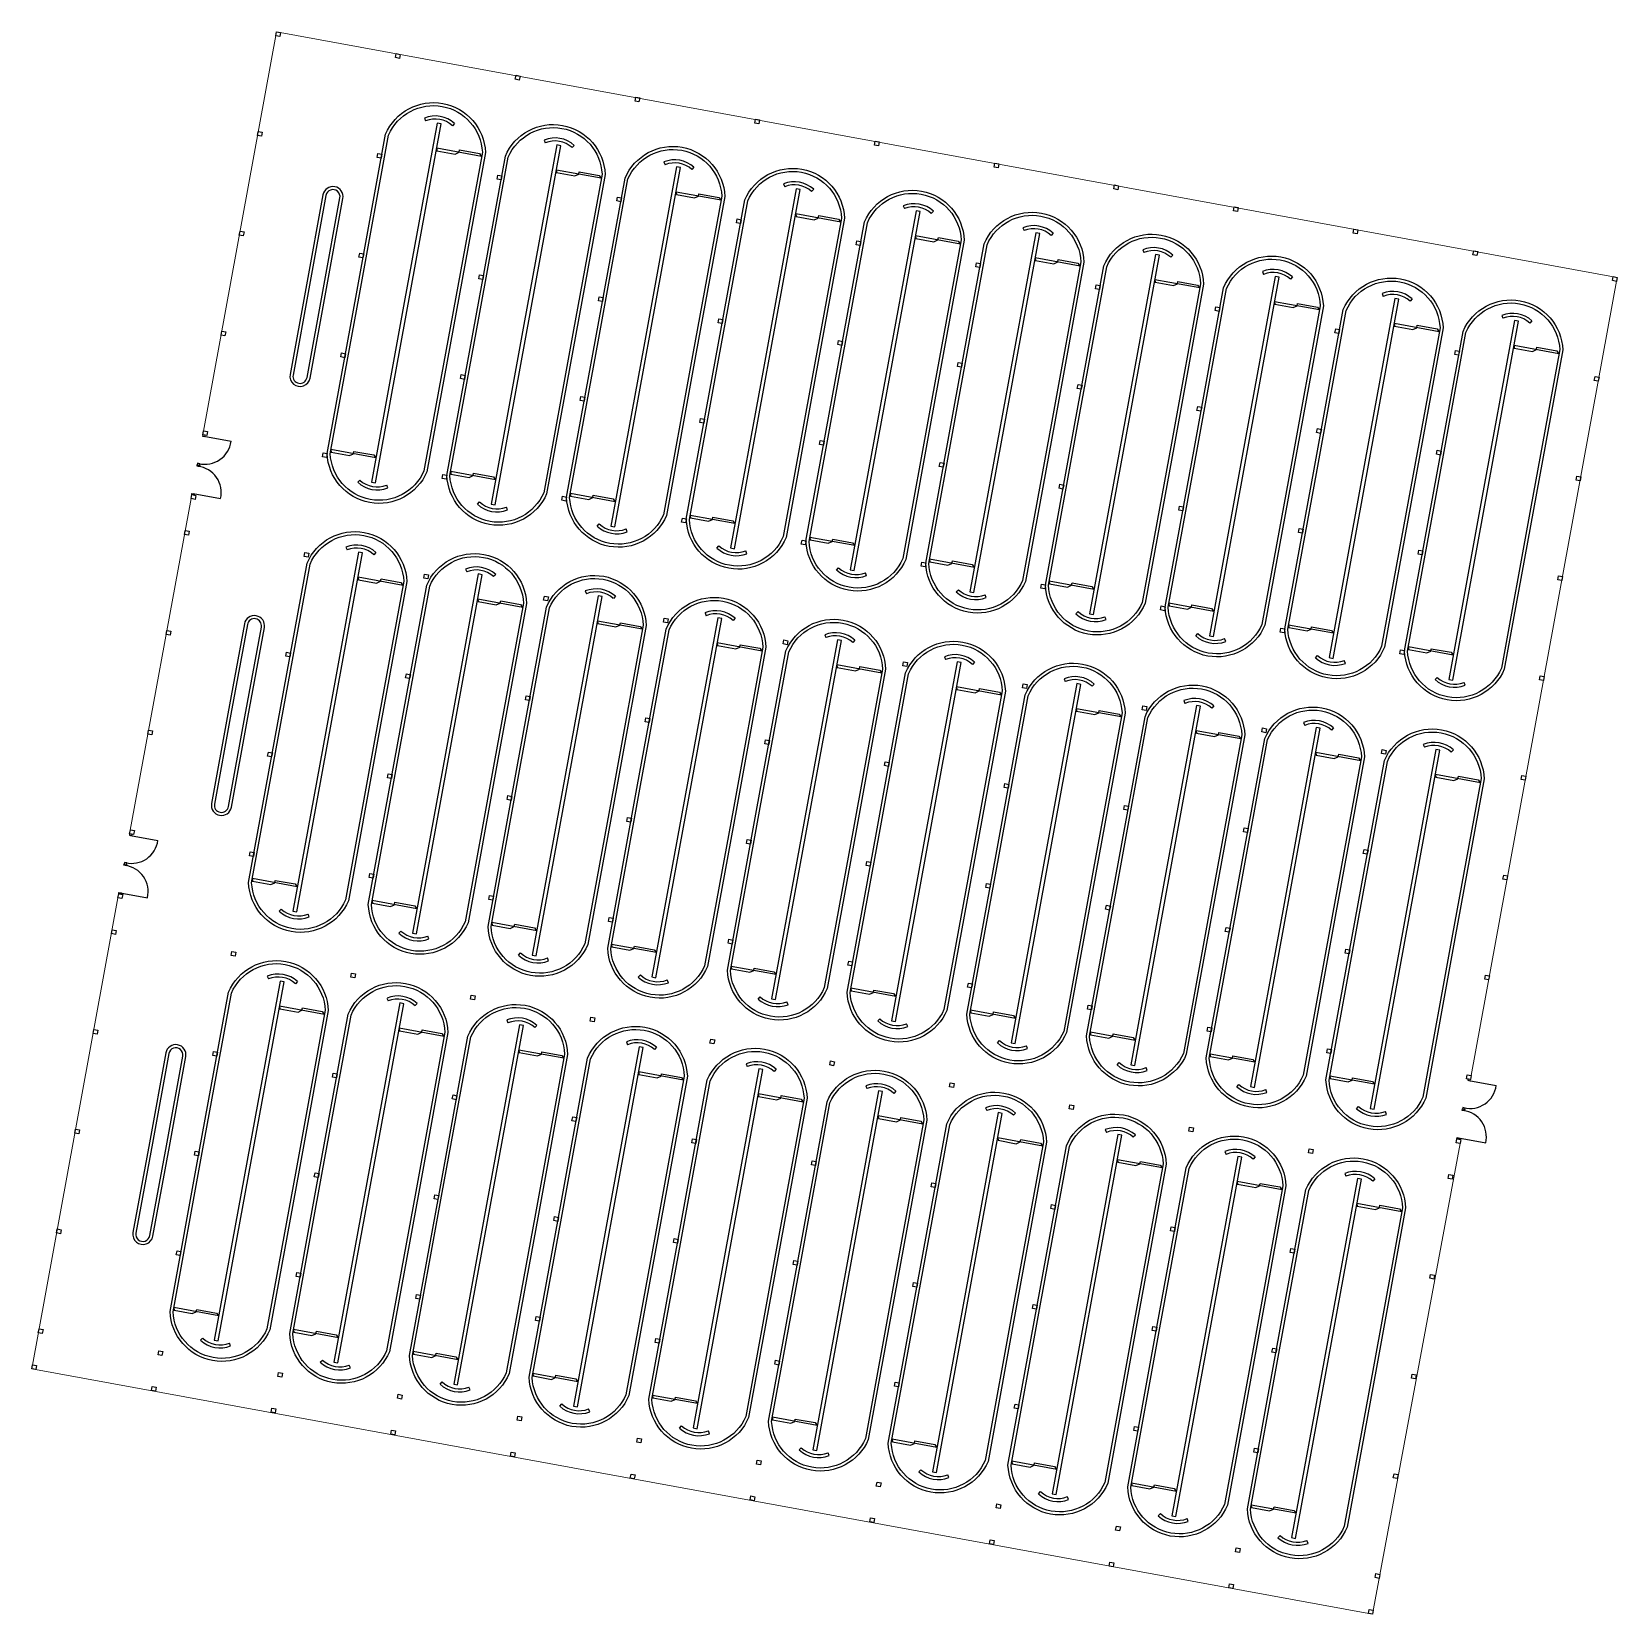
# Model space of a CAD drawing. Header units: metres. Extents: x 2572 to 5235, y 1556 to 2684.
# Drawn here: x 3386.3 to 3464.5, y 2409.4 to 2487.4 of the extents above; entities that cross this region are included whole.
import ezdxf

# ---------------------------------------------------------------- set-up
doc = ezdxf.new("R2010")
doc.units = ezdxf.units.M
doc.layers.add('VIGAS DE LOSA1', color=190, linetype='Continuous', lineweight=9)

msp = doc.modelspace()

# ---------------------------------------------------------------- linework, layer by layer
for points in [[(3398.552, 2487.349), (3398.516, 2487.152), (3398.319, 2487.188), (3398.355, 2487.385), (3398.552, 2487.349)], [(3404.454, 2486.268), (3404.418, 2486.071), (3404.221, 2486.107), (3404.257, 2486.304), (3404.454, 2486.268)], [(3410.358, 2485.2), (3410.322, 2485.003), (3410.125, 2485.039), (3410.161, 2485.236), (3410.358, 2485.2)], [(3416.26, 2484.119), (3416.224, 2483.922), (3416.027, 2483.958), (3416.063, 2484.155), (3416.26, 2484.119)], [(3404.652, 2474.032), (3403.031, 2465.179), (3403.228, 2465.143), (3406.471, 2482.848), (3406.274, 2482.884), (3404.652, 2474.032)], [(3405.646, 2483.127), (3405.702, 2482.988)], [(3407.13, 2482.863), (3407.029, 2482.752)], [(3422.161, 2483.037), (3422.125, 2482.841), (3421.929, 2482.877), (3421.965, 2483.074), (3422.161, 2483.037)], [(3397.651, 2482.43), (3397.615, 2482.234), (3397.418, 2482.27), (3397.454, 2482.466), (3397.651, 2482.43)], [(3411.548, 2482.046), (3411.604, 2481.907)], [(3428.063, 2481.956), (3428.027, 2481.76), (3427.831, 2481.796), (3427.867, 2481.992), (3428.063, 2481.956)], [(3403.553, 2481.349), (3403.517, 2481.153), (3403.32, 2481.189), (3403.356, 2481.385), (3403.553, 2481.349)], [(3408.463, 2481.239), (3406.25, 2481.644), (3406.263, 2481.519), (3407.16, 2481.355), (3407.357, 2481.442), (3407.378, 2481.561), (3408.356, 2481.382), (3408.463, 2481.239)], [(3410.554, 2472.951), (3408.933, 2464.098), (3409.129, 2464.062), (3412.372, 2481.767), (3412.176, 2481.803), (3410.554, 2472.951)], [(3413.032, 2481.782), (3412.931, 2481.671)], [(3414.365, 2480.158), (3412.152, 2480.563), (3412.164, 2480.438), (3413.062, 2480.274), (3413.258, 2480.361), (3413.28, 2480.48), (3414.258, 2480.301), (3414.365, 2480.158)], [(3416.456, 2471.87), (3414.834, 2463.017), (3415.031, 2462.981), (3418.274, 2480.686), (3418.077, 2480.722), (3416.456, 2471.87)], [(3417.45, 2480.965), (3417.506, 2480.826)], [(3418.934, 2480.701), (3418.833, 2480.59)], [(3433.965, 2480.875), (3433.929, 2480.679), (3433.732, 2480.715), (3433.768, 2480.911), (3433.965, 2480.875)], [(3409.457, 2480.281), (3409.421, 2480.085), (3409.224, 2480.121), (3409.26, 2480.317), (3409.457, 2480.281)], [(3422.358, 2470.788), (3420.736, 2461.936), (3420.933, 2461.9), (3424.176, 2479.605), (3423.979, 2479.641), (3422.358, 2470.788)], [(3423.351, 2479.884), (3423.408, 2479.745)], [(3424.836, 2479.62), (3424.735, 2479.509)], [(3439.867, 2479.794), (3439.831, 2479.598), (3439.634, 2479.634), (3439.67, 2479.83), (3439.867, 2479.794)], [(3415.359, 2479.2), (3415.323, 2479.004), (3415.126, 2479.04), (3415.162, 2479.236), (3415.359, 2479.2)], [(3420.267, 2479.077), (3418.054, 2479.482), (3418.066, 2479.357), (3418.964, 2479.193), (3419.16, 2479.28), (3419.182, 2479.399), (3420.16, 2479.22), (3420.267, 2479.077)], [(3421.261, 2478.119), (3421.225, 2477.923), (3421.028, 2477.959), (3421.064, 2478.155), (3421.261, 2478.119)], [(3426.169, 2477.996), (3423.956, 2478.401), (3423.968, 2478.276), (3424.866, 2478.112), (3425.062, 2478.199), (3425.084, 2478.318), (3426.062, 2478.139), (3426.169, 2477.996)], [(3428.26, 2469.707), (3426.638, 2460.855), (3426.835, 2460.819), (3430.078, 2478.524), (3429.881, 2478.56), (3428.26, 2469.707)], [(3429.253, 2478.803), (3429.31, 2478.664)], [(3430.737, 2478.539), (3430.636, 2478.428)], [(3445.769, 2478.713), (3445.733, 2478.517), (3445.536, 2478.553), (3445.572, 2478.749), (3445.769, 2478.713)], [(3396.75, 2477.512), (3396.714, 2477.316), (3396.517, 2477.352), (3396.553, 2477.548), (3396.75, 2477.512)], [(3432.071, 2476.915), (3429.857, 2477.32), (3429.87, 2477.195), (3430.767, 2477.031), (3430.964, 2477.118), (3430.986, 2477.237), (3431.964, 2477.058), (3432.071, 2476.915)], [(3434.161, 2468.626), (3432.54, 2459.774), (3432.737, 2459.738), (3435.98, 2477.443), (3435.783, 2477.479), (3434.161, 2468.626)], [(3435.155, 2477.722), (3435.212, 2477.583)], [(3436.639, 2477.458), (3436.538, 2477.347)], [(3451.668, 2477.619), (3451.632, 2477.423), (3451.435, 2477.459), (3451.471, 2477.655), (3451.668, 2477.619)], [(3427.162, 2477.038), (3427.126, 2476.842), (3426.93, 2476.878), (3426.966, 2477.074), (3427.162, 2477.038)], [(3441.057, 2476.641), (3441.113, 2476.502)], [(3457.572, 2476.551), (3457.536, 2476.355), (3457.34, 2476.391), (3457.376, 2476.587), (3457.572, 2476.551)], [(3402.652, 2476.431), (3402.616, 2476.235), (3402.419, 2476.271), (3402.455, 2476.467), (3402.652, 2476.431)], [(3433.064, 2475.957), (3433.028, 2475.761), (3432.831, 2475.797), (3432.867, 2475.993), (3433.064, 2475.957)], [(3437.972, 2475.834), (3435.759, 2476.239), (3435.772, 2476.114), (3436.669, 2475.95), (3436.866, 2476.037), (3436.888, 2476.156), (3437.865, 2475.976), (3437.972, 2475.834)], [(3440.063, 2467.545), (3438.442, 2458.693), (3438.638, 2458.657), (3441.881, 2476.362), (3441.685, 2476.398), (3440.063, 2467.545)], [(3442.541, 2476.377), (3442.44, 2476.266)], [(3408.556, 2475.363), (3408.52, 2475.166), (3408.323, 2475.202), (3408.359, 2475.399), (3408.556, 2475.363)], [(3443.874, 2474.753), (3441.661, 2475.158), (3441.674, 2475.033), (3442.571, 2474.869), (3442.768, 2474.956), (3442.789, 2475.075), (3443.767, 2474.895), (3443.874, 2474.753)], [(3445.965, 2466.464), (3444.343, 2457.612), (3444.54, 2457.576), (3447.783, 2475.281), (3447.587, 2475.317), (3445.965, 2466.464)], [(3446.959, 2475.56), (3447.015, 2475.421)], [(3448.443, 2475.296), (3448.342, 2475.185)], [(3464.455, 2475.277), (3464.419, 2475.08), (3464.223, 2475.116), (3464.259, 2475.313), (3464.455, 2475.277)], [(3414.458, 2474.282), (3414.422, 2474.085), (3414.225, 2474.121), (3414.261, 2474.318), (3414.458, 2474.282)], [(3438.966, 2474.876), (3438.93, 2474.68), (3438.733, 2474.716), (3438.769, 2474.912), (3438.966, 2474.876)], [(3451.867, 2465.383), (3450.245, 2456.531), (3450.442, 2456.495), (3453.685, 2474.2), (3453.488, 2474.236), (3451.867, 2465.383)], [(3452.86, 2474.479), (3452.917, 2474.34)], [(3454.345, 2474.215), (3454.244, 2474.104)], [(3444.868, 2473.795), (3444.832, 2473.598), (3444.635, 2473.635), (3444.671, 2473.831), (3444.868, 2473.795)], [(3449.776, 2473.672), (3447.563, 2474.077), (3447.575, 2473.952), (3448.473, 2473.788), (3448.669, 2473.875), (3448.691, 2473.994), (3449.669, 2473.814), (3449.776, 2473.672)], [(3458.762, 2473.398), (3458.819, 2473.259)], [(3395.849, 2472.594), (3395.813, 2472.397), (3395.617, 2472.433), (3395.653, 2472.63), (3395.849, 2472.594)], [(3420.36, 2473.201), (3420.324, 2473.004), (3420.127, 2473.04), (3420.163, 2473.237), (3420.36, 2473.201)], [(3450.767, 2472.701), (3450.731, 2472.504), (3450.535, 2472.541), (3450.571, 2472.737), (3450.767, 2472.701)], [(3455.678, 2472.591), (3453.465, 2472.996), (3453.477, 2472.871), (3454.375, 2472.707), (3454.571, 2472.794), (3454.593, 2472.913), (3455.571, 2472.733), (3455.678, 2472.591)], [(3457.769, 2464.302), (3456.147, 2455.45), (3456.344, 2455.414), (3459.587, 2473.119), (3459.39, 2473.155), (3457.769, 2464.302)], [(3460.246, 2473.134), (3460.145, 2473.023)], [(3426.262, 2472.12), (3426.226, 2471.923), (3426.029, 2471.959), (3426.065, 2472.156), (3426.262, 2472.12)], [(3461.58, 2471.51), (3459.366, 2471.915), (3459.379, 2471.79), (3460.276, 2471.626), (3460.473, 2471.713), (3460.495, 2471.832), (3461.473, 2471.652), (3461.58, 2471.51)], [(3401.751, 2471.513), (3401.715, 2471.316), (3401.518, 2471.352), (3401.554, 2471.549), (3401.751, 2471.513)], [(3432.163, 2471.039), (3432.127, 2470.842), (3431.931, 2470.878), (3431.967, 2471.075), (3432.163, 2471.039)], [(3456.671, 2471.633), (3456.635, 2471.436), (3456.439, 2471.472), (3456.475, 2471.669), (3456.671, 2471.633)], [(3407.655, 2470.445), (3407.619, 2470.248), (3407.423, 2470.284), (3407.459, 2470.481), (3407.655, 2470.445)], [(3463.555, 2470.359), (3463.519, 2470.162), (3463.322, 2470.198), (3463.358, 2470.395), (3463.555, 2470.359)], [(3438.065, 2469.958), (3438.029, 2469.761), (3437.832, 2469.797), (3437.868, 2469.994), (3438.065, 2469.958)], [(3413.557, 2469.364), (3413.521, 2469.167), (3413.324, 2469.203), (3413.36, 2469.4), (3413.557, 2469.364)], [(3443.967, 2468.877), (3443.931, 2468.68), (3443.734, 2468.716), (3443.77, 2468.913), (3443.967, 2468.877)], [(3419.459, 2468.283), (3419.423, 2468.086), (3419.226, 2468.122), (3419.262, 2468.319), (3419.459, 2468.283)], [(3394.838, 2467.493), (3394.716, 2467.515), (3394.705, 2467.454), (3394.827, 2467.432), (3394.838, 2467.493)], [(3394.948, 2467.676), (3394.912, 2467.479), (3394.716, 2467.515), (3394.752, 2467.712), (3394.948, 2467.676)], [(3394.766, 2467.443), (3396.11, 2467.197)], [(3425.361, 2467.202), (3425.325, 2467.005), (3425.128, 2467.041), (3425.164, 2467.238), (3425.361, 2467.202)], [(3449.866, 2467.783), (3449.83, 2467.586), (3449.634, 2467.622), (3449.67, 2467.819), (3449.866, 2467.783)], [(3400.85, 2466.595), (3400.814, 2466.398), (3400.618, 2466.434), (3400.654, 2466.631), (3400.85, 2466.595)], [(3403.251, 2466.379), (3401.037, 2466.784), (3401.05, 2466.659), (3401.947, 2466.495), (3402.144, 2466.582), (3402.166, 2466.7), (3403.144, 2466.521), (3403.251, 2466.379)], [(3455.771, 2466.715), (3455.735, 2466.518), (3455.538, 2466.554), (3455.574, 2466.751), (3455.771, 2466.715)], [(3394.555, 2465.948), (3394.433, 2465.97), (3394.445, 2466.04), (3394.568, 2466.017), (3394.555, 2465.948)], [(3394.58, 2466.087), (3394.458, 2466.109), (3394.445, 2466.04), (3394.568, 2466.017), (3394.58, 2466.087)], [(3406.754, 2465.527), (3406.718, 2465.33), (3406.522, 2465.366), (3406.558, 2465.563), (3406.754, 2465.527)], [(3409.152, 2465.298), (3406.939, 2465.703), (3406.952, 2465.578), (3407.849, 2465.414), (3408.046, 2465.501), (3408.068, 2465.619), (3409.046, 2465.44), (3409.152, 2465.298)], [(3431.263, 2466.121), (3431.226, 2465.924), (3431.03, 2465.96), (3431.066, 2466.157), (3431.263, 2466.121)], [(3402.358, 2465.174), (3402.46, 2465.284)], [(3403.839, 2464.895), (3403.784, 2465.035)], [(3437.164, 2465.04), (3437.128, 2464.843), (3436.932, 2464.879), (3436.968, 2465.076), (3437.164, 2465.04)], [(3462.654, 2465.441), (3462.618, 2465.244), (3462.421, 2465.28), (3462.457, 2465.477), (3462.654, 2465.441)], [(3394.372, 2464.528), (3394.336, 2464.332), (3394.139, 2464.368), (3394.175, 2464.564), (3394.372, 2464.528)], [(3394.297, 2464.542), (3394.175, 2464.564), (3394.186, 2464.625), (3394.309, 2464.603), (3394.297, 2464.542)], [(3394.248, 2464.614), (3395.592, 2464.368)], [(3408.259, 2464.093), (3408.361, 2464.203)], [(3412.656, 2464.446), (3412.62, 2464.249), (3412.424, 2464.285), (3412.46, 2464.482), (3412.656, 2464.446)], [(3415.054, 2464.217), (3412.841, 2464.622), (3412.854, 2464.497), (3413.751, 2464.333), (3413.948, 2464.42), (3413.969, 2464.538), (3414.947, 2464.359), (3415.054, 2464.217)], [(3443.066, 2463.959), (3443.03, 2463.762), (3442.833, 2463.798), (3442.869, 2463.995), (3443.066, 2463.959)], [(3409.741, 2463.814), (3409.686, 2463.954)], [(3418.558, 2463.365), (3418.522, 2463.168), (3418.325, 2463.204), (3418.361, 2463.401), (3418.558, 2463.365)], [(3420.956, 2463.136), (3418.743, 2463.541), (3418.755, 2463.416), (3419.653, 2463.252), (3419.849, 2463.338), (3419.871, 2463.457), (3420.849, 2463.278), (3420.956, 2463.136)], [(3394.048, 2462.758), (3394.012, 2462.561), (3393.815, 2462.597), (3393.851, 2462.794), (3394.048, 2462.758)], [(3414.161, 2463.012), (3414.263, 2463.122)], [(3415.643, 2462.733), (3415.588, 2462.873)], [(3426.858, 2462.055), (3424.645, 2462.46), (3424.657, 2462.335), (3425.555, 2462.171), (3425.751, 2462.257), (3425.773, 2462.376), (3426.751, 2462.197), (3426.858, 2462.055)], [(3448.966, 2462.865), (3448.93, 2462.668), (3448.733, 2462.704), (3448.769, 2462.901), (3448.966, 2462.865)], [(3400.779, 2452.883), (3399.157, 2444.031), (3399.354, 2443.995), (3402.597, 2461.7), (3402.4, 2461.736), (3400.779, 2452.883)], [(3399.949, 2461.677), (3399.913, 2461.48), (3399.717, 2461.516), (3399.753, 2461.713), (3399.949, 2461.677)], [(3401.772, 2461.979), (3401.829, 2461.84)], [(3403.256, 2461.715), (3403.155, 2461.604)], [(3420.063, 2461.931), (3420.165, 2462.041)], [(3421.545, 2461.652), (3421.489, 2461.792)], [(3424.46, 2462.284), (3424.424, 2462.087), (3424.227, 2462.123), (3424.263, 2462.32), (3424.46, 2462.284)], [(3454.87, 2461.797), (3454.834, 2461.6), (3454.637, 2461.636), (3454.673, 2461.833), (3454.87, 2461.797)], [(3407.674, 2460.898), (3407.731, 2460.759)], [(3425.965, 2460.85), (3426.067, 2460.96)], [(3430.362, 2461.203), (3430.326, 2461.006), (3430.129, 2461.042), (3430.165, 2461.239), (3430.362, 2461.203)], [(3432.76, 2460.974), (3430.546, 2461.379), (3430.559, 2461.254), (3431.456, 2461.09), (3431.653, 2461.176), (3431.675, 2461.295), (3432.653, 2461.116), (3432.76, 2460.974)], [(3404.59, 2460.091), (3402.376, 2460.496), (3402.389, 2460.371), (3403.286, 2460.207), (3403.483, 2460.294), (3403.505, 2460.413), (3404.483, 2460.233), (3404.59, 2460.091)], [(3406.68, 2451.802), (3405.059, 2442.95), (3405.256, 2442.914), (3408.499, 2460.619), (3408.302, 2460.655), (3406.68, 2451.802)], [(3405.854, 2460.609), (3405.818, 2460.412), (3405.621, 2460.448), (3405.657, 2460.645), (3405.854, 2460.609)], [(3409.158, 2460.634), (3409.057, 2460.523)], [(3427.446, 2460.571), (3427.391, 2460.711)], [(3436.264, 2460.122), (3436.227, 2459.925), (3436.031, 2459.961), (3436.067, 2460.158), (3436.264, 2460.122)], [(3438.661, 2459.893), (3436.448, 2460.298), (3436.461, 2460.173), (3437.358, 2460.009), (3437.555, 2460.095), (3437.577, 2460.214), (3438.555, 2460.035), (3438.661, 2459.893)], [(3461.753, 2460.523), (3461.717, 2460.326), (3461.52, 2460.362), (3461.556, 2460.559), (3461.753, 2460.523)], [(3410.491, 2459.01), (3408.278, 2459.415), (3408.291, 2459.29), (3409.188, 2459.126), (3409.385, 2459.213), (3409.407, 2459.332), (3410.385, 2459.152), (3410.491, 2459.01)], [(3412.582, 2450.721), (3410.961, 2441.869), (3411.157, 2441.833), (3414.401, 2459.538), (3414.204, 2459.574), (3412.582, 2450.721)], [(3411.755, 2459.528), (3411.719, 2459.331), (3411.523, 2459.367), (3411.559, 2459.564), (3411.755, 2459.528)], [(3413.576, 2459.817), (3413.632, 2459.678)], [(3415.06, 2459.553), (3414.959, 2459.442)], [(3431.867, 2459.769), (3431.969, 2459.879)], [(3433.348, 2459.49), (3433.293, 2459.63)], [(3419.478, 2458.736), (3419.534, 2458.597)], [(3437.768, 2458.688), (3437.871, 2458.798)], [(3439.25, 2458.409), (3439.195, 2458.549)], [(3442.165, 2459.041), (3442.129, 2458.844), (3441.933, 2458.88), (3441.969, 2459.077), (3442.165, 2459.041)], [(3444.563, 2458.812), (3442.35, 2459.217), (3442.363, 2459.092), (3443.26, 2458.928), (3443.457, 2459.014), (3443.478, 2459.133), (3444.456, 2458.954), (3444.563, 2458.812)], [(3393.147, 2457.84), (3393.111, 2457.643), (3392.914, 2457.679), (3392.95, 2457.876), (3393.147, 2457.84)], [(3416.393, 2457.929), (3414.18, 2458.334), (3414.193, 2458.209), (3415.09, 2458.045), (3415.287, 2458.132), (3415.308, 2458.251), (3416.286, 2458.071), (3416.393, 2457.929)], [(3418.484, 2449.64), (3416.863, 2440.788), (3417.059, 2440.752), (3420.302, 2458.457), (3420.106, 2458.493), (3418.484, 2449.64)], [(3417.657, 2458.447), (3417.621, 2458.25), (3417.424, 2458.286), (3417.461, 2458.483), (3417.657, 2458.447)], [(3420.962, 2458.472), (3420.861, 2458.361)], [(3448.065, 2457.947), (3448.029, 2457.75), (3447.832, 2457.786), (3447.868, 2457.983), (3448.065, 2457.947)], [(3450.465, 2457.731), (3448.252, 2458.136), (3448.264, 2458.011), (3449.162, 2457.847), (3449.359, 2457.933), (3449.38, 2458.052), (3450.358, 2457.873), (3450.465, 2457.731)], [(3422.295, 2456.848), (3420.082, 2457.253), (3420.094, 2457.128), (3420.992, 2456.964), (3421.188, 2457.051), (3421.21, 2457.169), (3422.188, 2456.99), (3422.295, 2456.848)], [(3424.386, 2448.559), (3422.764, 2439.707), (3422.961, 2439.671), (3426.204, 2457.376), (3426.007, 2457.412), (3424.386, 2448.559)], [(3423.559, 2457.366), (3423.523, 2457.169), (3423.326, 2457.205), (3423.362, 2457.402), (3423.559, 2457.366)], [(3425.38, 2457.655), (3425.436, 2457.516)], [(3426.864, 2457.391), (3426.763, 2457.28)], [(3443.67, 2457.607), (3443.772, 2457.717)], [(3445.152, 2457.328), (3445.097, 2457.468)], [(3456.367, 2456.65), (3454.154, 2457.055), (3454.166, 2456.93), (3455.064, 2456.765), (3455.26, 2456.852), (3455.282, 2456.971), (3456.26, 2456.792), (3456.367, 2456.65)], [(3399.049, 2456.759), (3399.012, 2456.562), (3398.816, 2456.598), (3398.852, 2456.795), (3399.049, 2456.759)], [(3428.197, 2455.767), (3425.984, 2456.172), (3425.996, 2456.047), (3426.894, 2455.883), (3427.09, 2455.97), (3427.112, 2456.088), (3428.09, 2455.909), (3428.197, 2455.767)], [(3430.288, 2447.478), (3428.666, 2438.626), (3428.863, 2438.59), (3432.106, 2456.295), (3431.909, 2456.331), (3430.288, 2447.478)], [(3429.461, 2456.285), (3429.425, 2456.088), (3429.228, 2456.124), (3429.264, 2456.321), (3429.461, 2456.285)], [(3431.281, 2456.574), (3431.338, 2456.435)], [(3432.766, 2456.309), (3432.664, 2456.199)], [(3449.572, 2456.526), (3449.674, 2456.636)], [(3451.054, 2456.247), (3450.998, 2456.387)], [(3453.969, 2456.879), (3453.933, 2456.682), (3453.736, 2456.718), (3453.772, 2456.915), (3453.969, 2456.879)], [(3404.953, 2455.69), (3404.917, 2455.494), (3404.72, 2455.53), (3404.756, 2455.727), (3404.953, 2455.69)], [(3437.183, 2455.493), (3437.24, 2455.354)], [(3455.474, 2455.445), (3455.576, 2455.555)], [(3460.852, 2455.604), (3460.816, 2455.408), (3460.619, 2455.444), (3460.655, 2455.64), (3460.852, 2455.604)], [(3410.855, 2454.609), (3410.818, 2454.413), (3410.622, 2454.449), (3410.658, 2454.645), (3410.855, 2454.609)], [(3434.099, 2454.686), (3431.885, 2455.091), (3431.898, 2454.966), (3432.795, 2454.802), (3432.992, 2454.889), (3433.014, 2455.007), (3433.992, 2454.828), (3434.099, 2454.686)], [(3436.19, 2446.397), (3434.568, 2437.545), (3434.765, 2437.508), (3438.008, 2455.214), (3437.811, 2455.25), (3436.19, 2446.397)], [(3435.363, 2455.204), (3435.327, 2455.007), (3435.13, 2455.043), (3435.166, 2455.24), (3435.363, 2455.204)], [(3438.667, 2455.228), (3438.566, 2455.118)], [(3456.955, 2455.166), (3456.9, 2455.306)], [(3440, 2453.605), (3437.787, 2454.01), (3437.8, 2453.885), (3438.697, 2453.721), (3438.894, 2453.808), (3438.916, 2453.926), (3439.894, 2453.747), (3440, 2453.605)], [(3442.091, 2445.316), (3440.47, 2436.464), (3440.667, 2436.427), (3443.91, 2454.133), (3443.713, 2454.169), (3442.091, 2445.316)], [(3441.264, 2454.122), (3441.228, 2453.926), (3441.032, 2453.962), (3441.068, 2454.159), (3441.264, 2454.122)], [(3443.085, 2454.412), (3443.142, 2454.273)], [(3444.569, 2454.147), (3444.468, 2454.037)], [(3416.756, 2453.528), (3416.72, 2453.332), (3416.524, 2453.368), (3416.56, 2453.564), (3416.756, 2453.528)], [(3447.993, 2444.235), (3446.372, 2435.382), (3446.568, 2435.346), (3449.811, 2453.052), (3449.615, 2453.088), (3447.993, 2444.235)], [(3447.164, 2453.029), (3447.128, 2452.832), (3446.931, 2452.868), (3446.967, 2453.065), (3447.164, 2453.029)], [(3448.987, 2453.331), (3449.043, 2453.192)], [(3450.471, 2453.066), (3450.37, 2452.956)], [(3392.246, 2452.921), (3392.21, 2452.725), (3392.013, 2452.761), (3392.049, 2452.957), (3392.246, 2452.921)], [(3422.658, 2452.447), (3422.622, 2452.251), (3422.425, 2452.287), (3422.461, 2452.483), (3422.658, 2452.447)], [(3445.902, 2452.524), (3443.689, 2452.929), (3443.702, 2452.804), (3444.599, 2452.64), (3444.796, 2452.726), (3444.817, 2452.845), (3445.795, 2452.666), (3445.902, 2452.524)], [(3454.889, 2452.25), (3454.945, 2452.111)], [(3398.148, 2451.84), (3398.112, 2451.644), (3397.915, 2451.68), (3397.951, 2451.876), (3398.148, 2451.84)], [(3451.804, 2451.443), (3449.591, 2451.848), (3449.604, 2451.723), (3450.501, 2451.559), (3450.698, 2451.645), (3450.719, 2451.764), (3451.697, 2451.585), (3451.804, 2451.443)], [(3453.895, 2443.154), (3452.273, 2434.301), (3452.47, 2434.265), (3455.713, 2451.971), (3455.516, 2452.007), (3453.895, 2443.154)], [(3453.068, 2451.96), (3453.032, 2451.764), (3452.835, 2451.8), (3452.871, 2451.996), (3453.068, 2451.96)], [(3456.373, 2451.985), (3456.272, 2451.875)], [(3404.052, 2450.772), (3404.016, 2450.576), (3403.819, 2450.612), (3403.855, 2450.808), (3404.052, 2450.772)], [(3428.56, 2451.366), (3428.524, 2451.17), (3428.327, 2451.206), (3428.363, 2451.402), (3428.56, 2451.366)], [(3457.706, 2450.362), (3455.493, 2450.767), (3455.505, 2450.642), (3456.403, 2450.478), (3456.599, 2450.564), (3456.621, 2450.683), (3457.599, 2450.504), (3457.706, 2450.362)], [(3459.951, 2450.686), (3459.915, 2450.49), (3459.718, 2450.526), (3459.754, 2450.722), (3459.951, 2450.686)], [(3434.462, 2450.285), (3434.426, 2450.089), (3434.229, 2450.125), (3434.265, 2450.321), (3434.462, 2450.285)], [(3409.954, 2449.691), (3409.918, 2449.495), (3409.721, 2449.531), (3409.757, 2449.727), (3409.954, 2449.691)], [(3440.364, 2449.204), (3440.328, 2449.008), (3440.131, 2449.044), (3440.167, 2449.24), (3440.364, 2449.204)], [(3415.855, 2448.61), (3415.819, 2448.414), (3415.623, 2448.45), (3415.659, 2448.646), (3415.855, 2448.61)], [(3391.234, 2447.82), (3391.112, 2447.843), (3391.101, 2447.781), (3391.223, 2447.759), (3391.234, 2447.82)], [(3391.345, 2448.003), (3391.309, 2447.806), (3391.112, 2447.843), (3391.148, 2448.039), (3391.345, 2448.003)], [(3391.162, 2447.77), (3392.507, 2447.524)], [(3421.757, 2447.529), (3421.721, 2447.332), (3421.525, 2447.369), (3421.561, 2447.565), (3421.757, 2447.529)], [(3446.263, 2448.11), (3446.227, 2447.914), (3446.03, 2447.95), (3446.066, 2448.146), (3446.263, 2448.11)], [(3397.247, 2446.922), (3397.211, 2446.725), (3397.014, 2446.761), (3397.05, 2446.958), (3397.247, 2446.922)], [(3452.167, 2447.042), (3452.131, 2446.846), (3451.934, 2446.882), (3451.97, 2447.078), (3452.167, 2447.042)], [(3390.951, 2446.275), (3390.829, 2446.297), (3390.842, 2446.367), (3390.964, 2446.345), (3390.951, 2446.275)], [(3390.977, 2446.414), (3390.855, 2446.437), (3390.842, 2446.367), (3390.964, 2446.345), (3390.977, 2446.414)], [(3427.659, 2446.448), (3427.623, 2446.251), (3427.426, 2446.288), (3427.462, 2446.484), (3427.659, 2446.448)], [(3399.377, 2445.231), (3397.164, 2445.636), (3397.176, 2445.511), (3398.074, 2445.347), (3398.27, 2445.433), (3398.292, 2445.552), (3399.27, 2445.373), (3399.377, 2445.231)], [(3403.151, 2445.854), (3403.115, 2445.657), (3402.918, 2445.693), (3402.954, 2445.89), (3403.151, 2445.854)], [(3433.561, 2445.367), (3433.525, 2445.17), (3433.328, 2445.206), (3433.364, 2445.403), (3433.561, 2445.367)], [(3459.05, 2445.768), (3459.014, 2445.571), (3458.818, 2445.607), (3458.854, 2445.804), (3459.05, 2445.768)], [(3390.768, 2444.856), (3390.732, 2444.659), (3390.536, 2444.695), (3390.572, 2444.892), (3390.768, 2444.856)], [(3390.694, 2444.869), (3390.572, 2444.892), (3390.583, 2444.953), (3390.705, 2444.93), (3390.694, 2444.869)], [(3390.644, 2444.942), (3391.989, 2444.695)], [(3405.279, 2444.15), (3403.066, 2444.555), (3403.078, 2444.43), (3403.976, 2444.266), (3404.172, 2444.352), (3404.194, 2444.471), (3405.172, 2444.292), (3405.279, 2444.15)], [(3409.053, 2444.773), (3409.017, 2444.576), (3408.82, 2444.612), (3408.856, 2444.809), (3409.053, 2444.773)], [(3398.484, 2444.026), (3398.586, 2444.136)], [(3399.965, 2443.747), (3399.91, 2443.887)], [(3414.955, 2443.692), (3414.919, 2443.495), (3414.722, 2443.531), (3414.758, 2443.728), (3414.955, 2443.692)], [(3439.463, 2444.286), (3439.427, 2444.089), (3439.23, 2444.125), (3439.266, 2444.322), (3439.463, 2444.286)], [(3390.444, 2443.085), (3390.408, 2442.888), (3390.211, 2442.924), (3390.247, 2443.121), (3390.444, 2443.085)], [(3404.386, 2442.945), (3404.488, 2443.055)], [(3411.181, 2443.069), (3408.967, 2443.474), (3408.98, 2443.349), (3409.877, 2443.185), (3410.074, 2443.271), (3410.096, 2443.39), (3411.074, 2443.211), (3411.181, 2443.069)], [(3445.362, 2443.192), (3445.326, 2442.995), (3445.129, 2443.031), (3445.165, 2443.228), (3445.362, 2443.192)], [(3405.867, 2442.666), (3405.812, 2442.806)], [(3417.082, 2441.988), (3414.869, 2442.393), (3414.882, 2442.268), (3415.779, 2442.103), (3415.976, 2442.19), (3415.998, 2442.309), (3416.975, 2442.13), (3417.082, 2441.988)], [(3420.856, 2442.611), (3420.82, 2442.414), (3420.624, 2442.45), (3420.66, 2442.647), (3420.856, 2442.611)], [(3451.266, 2442.124), (3451.23, 2441.927), (3451.034, 2441.963), (3451.07, 2442.16), (3451.266, 2442.124)], [(3396.346, 2442.004), (3396.31, 2441.807), (3396.113, 2441.843), (3396.149, 2442.04), (3396.346, 2442.004)], [(3410.288, 2441.864), (3410.39, 2441.974)], [(3411.769, 2441.585), (3411.714, 2441.725)], [(3422.984, 2440.907), (3420.771, 2441.312), (3420.784, 2441.187), (3421.681, 2441.022), (3421.878, 2441.109), (3421.899, 2441.228), (3422.877, 2441.049), (3422.984, 2440.907)], [(3426.758, 2441.53), (3426.722, 2441.333), (3426.525, 2441.369), (3426.562, 2441.566), (3426.758, 2441.53)], [(3396.905, 2431.735), (3395.283, 2422.883), (3395.48, 2422.846), (3398.723, 2440.552), (3398.527, 2440.588), (3396.905, 2431.735)], [(3397.899, 2440.831), (3397.955, 2440.692)], [(3399.383, 2440.566), (3399.282, 2440.456)], [(3402.25, 2440.936), (3402.214, 2440.739), (3402.017, 2440.775), (3402.053, 2440.972), (3402.25, 2440.936)], [(3416.189, 2440.783), (3416.291, 2440.893)], [(3417.671, 2440.504), (3417.616, 2440.644)], [(3458.149, 2440.85), (3458.113, 2440.653), (3457.917, 2440.689), (3457.953, 2440.886), (3458.149, 2440.85)], [(3403.8, 2439.75), (3403.857, 2439.611)], [(3408.152, 2439.855), (3408.116, 2439.658), (3407.919, 2439.694), (3407.955, 2439.891), (3408.152, 2439.855)], [(3422.091, 2439.702), (3422.193, 2439.812)], [(3428.886, 2439.826), (3426.673, 2440.231), (3426.685, 2440.106), (3427.583, 2439.941), (3427.779, 2440.028), (3427.801, 2440.147), (3428.779, 2439.968), (3428.886, 2439.826)], [(3432.66, 2440.449), (3432.624, 2440.252), (3432.427, 2440.288), (3432.463, 2440.485), (3432.66, 2440.449)], [(3400.716, 2438.943), (3398.503, 2439.348), (3398.515, 2439.223), (3399.413, 2439.059), (3399.609, 2439.145), (3399.631, 2439.264), (3400.609, 2439.085), (3400.716, 2438.943)], [(3402.807, 2430.654), (3401.185, 2421.801), (3401.382, 2421.765), (3404.625, 2439.471), (3404.428, 2439.507), (3402.807, 2430.654)], [(3405.285, 2439.485), (3405.184, 2439.375)], [(3423.573, 2439.423), (3423.518, 2439.563)], [(3434.788, 2438.745), (3432.575, 2439.15), (3432.587, 2439.025), (3433.485, 2438.86), (3433.681, 2438.947), (3433.703, 2439.066), (3434.681, 2438.887), (3434.788, 2438.745)], [(3438.562, 2439.368), (3438.526, 2439.171), (3438.329, 2439.207), (3438.365, 2439.404), (3438.562, 2439.368)], [(3389.543, 2438.167), (3389.507, 2437.97), (3389.311, 2438.006), (3389.347, 2438.203), (3389.543, 2438.167)], [(3406.618, 2437.862), (3404.405, 2438.267), (3404.417, 2438.142), (3405.315, 2437.978), (3405.511, 2438.064), (3405.533, 2438.183), (3406.511, 2438.004), (3406.618, 2437.862)], [(3408.709, 2429.573), (3407.087, 2420.72), (3407.284, 2420.684), (3410.527, 2438.39), (3410.33, 2438.426), (3408.709, 2429.573)], [(3409.702, 2438.669), (3409.759, 2438.53)], [(3411.186, 2438.404), (3411.085, 2438.294)], [(3414.054, 2438.774), (3414.018, 2438.577), (3413.821, 2438.613), (3413.857, 2438.81), (3414.054, 2438.774)], [(3427.993, 2438.621), (3428.095, 2438.731)], [(3429.474, 2438.342), (3429.419, 2438.482)], [(3444.461, 2438.274), (3444.425, 2438.077), (3444.229, 2438.113), (3444.265, 2438.31), (3444.461, 2438.274)], [(3415.604, 2437.588), (3415.661, 2437.449)], [(3419.956, 2437.693), (3419.92, 2437.496), (3419.723, 2437.532), (3419.759, 2437.729), (3419.956, 2437.693)], [(3433.895, 2437.54), (3433.997, 2437.65)], [(3435.376, 2437.261), (3435.321, 2437.401)], [(3440.69, 2437.664), (3438.476, 2438.069), (3438.489, 2437.944), (3439.386, 2437.779), (3439.583, 2437.866), (3439.605, 2437.985), (3440.583, 2437.806), (3440.69, 2437.664)], [(3395.445, 2437.086), (3395.409, 2436.889), (3395.212, 2436.925), (3395.249, 2437.122), (3395.445, 2437.086)], [(3412.52, 2436.781), (3410.306, 2437.186), (3410.319, 2437.061), (3411.216, 2436.897), (3411.413, 2436.983), (3411.435, 2437.102), (3412.413, 2436.923), (3412.52, 2436.781)], [(3414.61, 2428.492), (3412.989, 2419.639), (3413.186, 2419.603), (3416.429, 2437.309), (3416.232, 2437.345), (3414.61, 2428.492)], [(3417.088, 2437.323), (3416.987, 2437.212)], [(3425.857, 2436.612), (3425.821, 2436.415), (3425.625, 2436.451), (3425.661, 2436.648), (3425.857, 2436.612)], [(3446.591, 2436.583), (3444.378, 2436.988), (3444.391, 2436.863), (3445.288, 2436.698), (3445.485, 2436.785), (3445.507, 2436.904), (3446.485, 2436.725), (3446.591, 2436.583)], [(3450.366, 2437.206), (3450.329, 2437.009), (3450.133, 2437.045), (3450.169, 2437.242), (3450.366, 2437.206)], [(3401.349, 2436.018), (3401.313, 2435.821), (3401.117, 2435.857), (3401.153, 2436.054), (3401.349, 2436.018)], [(3418.421, 2435.7), (3416.208, 2436.105), (3416.221, 2435.98), (3417.118, 2435.816), (3417.315, 2435.902), (3417.337, 2436.021), (3418.315, 2435.842), (3418.421, 2435.7)], [(3420.512, 2427.411), (3418.891, 2418.558), (3419.087, 2418.522), (3422.33, 2436.228), (3422.134, 2436.264), (3420.512, 2427.411)], [(3421.506, 2436.507), (3421.562, 2436.368)], [(3422.99, 2436.242), (3422.889, 2436.131)], [(3439.797, 2436.459), (3439.899, 2436.569)], [(3441.278, 2436.18), (3441.223, 2436.32)], [(3452.493, 2435.501), (3450.28, 2435.907), (3450.293, 2435.782), (3451.19, 2435.617), (3451.387, 2435.704), (3451.408, 2435.823), (3452.386, 2435.644), (3452.493, 2435.501)], [(3457.249, 2435.932), (3457.213, 2435.735), (3457.016, 2435.771), (3457.052, 2435.968), (3457.249, 2435.932)], [(3426.414, 2426.33), (3424.793, 2417.477), (3424.989, 2417.441), (3428.232, 2435.147), (3428.036, 2435.183), (3426.414, 2426.33)], [(3427.408, 2435.426), (3427.464, 2435.287)], [(3428.892, 2435.161), (3428.791, 2435.05)], [(3431.759, 2435.531), (3431.723, 2435.334), (3431.526, 2435.37), (3431.562, 2435.567), (3431.759, 2435.531)], [(3445.698, 2435.378), (3445.801, 2435.488)], [(3447.18, 2435.099), (3447.125, 2435.239)], [(3457.213, 2435.735), (3457.09, 2435.757), (3457.079, 2435.696), (3457.201, 2435.674), (3457.213, 2435.735)], [(3457.14, 2435.685), (3458.485, 2435.439)], [(3407.251, 2434.937), (3407.215, 2434.74), (3407.018, 2434.776), (3407.055, 2434.973), (3407.251, 2434.937)], [(3424.323, 2434.619), (3422.11, 2435.024), (3422.123, 2434.899), (3423.02, 2434.735), (3423.217, 2434.821), (3423.238, 2434.94), (3424.216, 2434.761), (3424.323, 2434.619)], [(3433.31, 2434.345), (3433.366, 2434.206)], [(3437.661, 2434.45), (3437.625, 2434.253), (3437.428, 2434.289), (3437.464, 2434.486), (3437.661, 2434.45)], [(3451.6, 2434.297), (3451.702, 2434.407)], [(3456.93, 2434.19), (3456.807, 2434.212), (3456.82, 2434.282), (3456.942, 2434.26), (3456.93, 2434.19)], [(3456.955, 2434.329), (3456.833, 2434.352), (3456.82, 2434.282), (3456.942, 2434.26), (3456.955, 2434.329)], [(3413.153, 2433.856), (3413.117, 2433.659), (3412.92, 2433.695), (3412.956, 2433.892), (3413.153, 2433.856)], [(3430.225, 2433.538), (3428.012, 2433.943), (3428.024, 2433.818), (3428.922, 2433.654), (3429.118, 2433.74), (3429.14, 2433.859), (3430.118, 2433.68), (3430.225, 2433.538)], [(3432.316, 2425.249), (3430.694, 2416.396), (3430.891, 2416.36), (3434.134, 2434.066), (3433.937, 2434.102), (3432.316, 2425.249)], [(3434.794, 2434.08), (3434.693, 2433.969)], [(3453.082, 2434.018), (3453.027, 2434.158)], [(3388.643, 2433.249), (3388.607, 2433.052), (3388.41, 2433.088), (3388.446, 2433.285), (3388.643, 2433.249)], [(3419.055, 2432.775), (3419.019, 2432.578), (3418.822, 2432.614), (3418.858, 2432.811), (3419.055, 2432.775)], [(3436.127, 2432.457), (3433.914, 2432.862), (3433.926, 2432.737), (3434.824, 2432.572), (3435.02, 2432.659), (3435.042, 2432.778), (3436.02, 2432.599), (3436.127, 2432.457)], [(3438.218, 2424.168), (3436.596, 2415.315), (3436.793, 2415.279), (3440.036, 2432.985), (3439.839, 2433.021), (3438.218, 2424.168)], [(3439.211, 2433.264), (3439.268, 2433.125)], [(3440.695, 2432.999), (3440.594, 2432.888)], [(3443.56, 2433.356), (3443.524, 2433.159), (3443.328, 2433.195), (3443.364, 2433.392), (3443.56, 2433.356)], [(3456.747, 2432.77), (3456.71, 2432.574), (3456.514, 2432.61), (3456.55, 2432.807), (3456.747, 2432.77)], [(3456.672, 2432.784), (3456.55, 2432.807), (3456.561, 2432.868), (3456.683, 2432.845), (3456.672, 2432.784)], [(3456.622, 2432.856), (3457.967, 2432.61)], [(3394.544, 2432.168), (3394.508, 2431.971), (3394.312, 2432.007), (3394.348, 2432.204), (3394.544, 2432.168)], [(3444.119, 2423.087), (3442.498, 2414.234), (3442.695, 2414.198), (3445.938, 2431.904), (3445.741, 2431.94), (3444.119, 2423.087)], [(3445.113, 2432.183), (3445.17, 2432.044)], [(3449.465, 2432.288), (3449.429, 2432.091), (3449.232, 2432.127), (3449.268, 2432.324), (3449.465, 2432.288)], [(3424.957, 2431.694), (3424.921, 2431.497), (3424.724, 2431.533), (3424.76, 2431.73), (3424.957, 2431.694)], [(3442.029, 2431.376), (3439.815, 2431.781), (3439.828, 2431.656), (3440.725, 2431.491), (3440.922, 2431.578), (3440.944, 2431.697), (3441.922, 2431.518), (3442.029, 2431.376)], [(3446.597, 2431.918), (3446.496, 2431.807)], [(3400.449, 2431.1), (3400.413, 2430.903), (3400.216, 2430.939), (3400.252, 2431.136), (3400.449, 2431.1)], [(3430.858, 2430.613), (3430.822, 2430.416), (3430.626, 2430.452), (3430.662, 2430.649), (3430.858, 2430.613)], [(3447.93, 2430.295), (3445.717, 2430.7), (3445.73, 2430.575), (3446.627, 2430.41), (3446.824, 2430.497), (3446.846, 2430.616), (3447.824, 2430.437), (3447.93, 2430.295)], [(3450.021, 2422.006), (3448.4, 2413.153), (3448.596, 2413.117), (3451.84, 2430.823), (3451.643, 2430.859), (3450.021, 2422.006)], [(3451.015, 2431.102), (3451.071, 2430.963)], [(3452.499, 2430.837), (3452.398, 2430.726)], [(3456.348, 2431.014), (3456.312, 2430.817), (3456.115, 2430.853), (3456.151, 2431.05), (3456.348, 2431.014)], [(3406.35, 2430.019), (3406.314, 2429.822), (3406.118, 2429.858), (3406.154, 2430.055), (3406.35, 2430.019)], [(3453.832, 2429.214), (3451.619, 2429.619), (3451.632, 2429.494), (3452.529, 2429.329), (3452.726, 2429.416), (3452.747, 2429.535), (3453.725, 2429.356), (3453.832, 2429.214)], [(3412.252, 2428.938), (3412.216, 2428.741), (3412.019, 2428.777), (3412.055, 2428.974), (3412.252, 2428.938)], [(3436.76, 2429.532), (3436.724, 2429.335), (3436.528, 2429.371), (3436.564, 2429.568), (3436.76, 2429.532)], [(3387.742, 2428.33), (3387.706, 2428.134), (3387.509, 2428.17), (3387.545, 2428.367), (3387.742, 2428.33)], [(3442.66, 2428.438), (3442.624, 2428.241), (3442.427, 2428.277), (3442.463, 2428.474), (3442.66, 2428.438)], [(3393.643, 2427.249), (3393.607, 2427.053), (3393.411, 2427.089), (3393.447, 2427.285), (3393.643, 2427.249)], [(3418.154, 2427.856), (3418.118, 2427.66), (3417.921, 2427.696), (3417.957, 2427.893), (3418.154, 2427.856)], [(3448.564, 2427.37), (3448.528, 2427.173), (3448.331, 2427.209), (3448.367, 2427.406), (3448.564, 2427.37)], [(3424.056, 2426.775), (3424.02, 2426.579), (3423.823, 2426.615), (3423.859, 2426.811), (3424.056, 2426.775)], [(3399.548, 2426.181), (3399.512, 2425.985), (3399.315, 2426.021), (3399.351, 2426.217), (3399.548, 2426.181)], [(3429.958, 2425.694), (3429.922, 2425.498), (3429.725, 2425.534), (3429.761, 2425.73), (3429.958, 2425.694)], [(3455.447, 2426.095), (3455.411, 2425.899), (3455.214, 2425.935), (3455.25, 2426.131), (3455.447, 2426.095)], [(3405.449, 2425.1), (3405.413, 2424.904), (3405.217, 2424.94), (3405.253, 2425.136), (3405.449, 2425.1)], [(3395.503, 2424.083), (3393.29, 2424.488), (3393.303, 2424.363), (3394.2, 2424.198), (3394.397, 2424.285), (3394.418, 2424.404), (3395.396, 2424.225), (3395.503, 2424.083)], [(3435.859, 2424.613), (3435.823, 2424.417), (3435.627, 2424.453), (3435.663, 2424.649), (3435.859, 2424.613)], [(3386.841, 2423.412), (3386.805, 2423.216), (3386.608, 2423.252), (3386.644, 2423.448), (3386.841, 2423.412)], [(3401.405, 2423.002), (3399.192, 2423.407), (3399.204, 2423.282), (3400.102, 2423.117), (3400.298, 2423.204), (3400.32, 2423.323), (3401.298, 2423.144), (3401.405, 2423.002)], [(3411.351, 2424.019), (3411.315, 2423.823), (3411.118, 2423.859), (3411.155, 2424.055), (3411.351, 2424.019)], [(3441.759, 2423.519), (3441.723, 2423.323), (3441.526, 2423.359), (3441.562, 2423.555), (3441.759, 2423.519)], [(3394.61, 2422.878), (3394.712, 2422.988)], [(3396.092, 2422.599), (3396.037, 2422.739)], [(3417.253, 2422.938), (3417.217, 2422.742), (3417.02, 2422.778), (3417.056, 2422.974), (3417.253, 2422.938)], [(3392.743, 2422.331), (3392.707, 2422.135), (3392.51, 2422.171), (3392.546, 2422.367), (3392.743, 2422.331)], [(3400.512, 2421.797), (3400.614, 2421.907)], [(3407.307, 2421.921), (3405.094, 2422.326), (3405.106, 2422.201), (3406.004, 2422.036), (3406.2, 2422.123), (3406.222, 2422.242), (3407.2, 2422.063), (3407.307, 2421.921)], [(3423.155, 2421.857), (3423.119, 2421.661), (3422.922, 2421.697), (3422.958, 2421.893), (3423.155, 2421.857)], [(3447.663, 2422.451), (3447.627, 2422.255), (3447.43, 2422.291), (3447.466, 2422.487), (3447.663, 2422.451)], [(3386.516, 2421.642), (3386.48, 2421.445), (3386.284, 2421.481), (3386.32, 2421.678), (3386.516, 2421.642)], [(3398.647, 2421.263), (3398.611, 2421.066), (3398.414, 2421.103), (3398.45, 2421.299), (3398.647, 2421.263)], [(3401.994, 2421.518), (3401.938, 2421.658)], [(3413.209, 2420.839), (3410.996, 2421.245), (3411.008, 2421.12), (3411.905, 2420.955), (3412.102, 2421.042), (3412.124, 2421.161), (3413.102, 2420.982), (3413.209, 2420.839)], [(3454.546, 2421.177), (3454.51, 2420.98), (3454.313, 2421.017), (3454.349, 2421.213), (3454.546, 2421.177)], [(3392.418, 2420.561), (3392.382, 2420.364), (3392.185, 2420.4), (3392.222, 2420.597), (3392.418, 2420.561)], [(3404.549, 2420.182), (3404.513, 2419.985), (3404.316, 2420.022), (3404.352, 2420.218), (3404.549, 2420.182)], [(3406.414, 2420.716), (3406.516, 2420.826)], [(3407.895, 2420.437), (3407.84, 2420.577)], [(3429.057, 2420.776), (3429.021, 2420.58), (3428.824, 2420.616), (3428.86, 2420.812), (3429.057, 2420.776)], [(3398.322, 2419.493), (3398.286, 2419.296), (3398.09, 2419.332), (3398.126, 2419.529), (3398.322, 2419.493)], [(3412.316, 2419.635), (3412.418, 2419.745)], [(3413.797, 2419.356), (3413.742, 2419.496)], [(3419.111, 2419.758), (3416.897, 2420.164), (3416.91, 2420.039), (3417.807, 2419.874), (3418.004, 2419.961), (3418.026, 2420.08), (3419.004, 2419.901), (3419.111, 2419.758)], [(3434.958, 2419.695), (3434.922, 2419.499), (3434.726, 2419.535), (3434.762, 2419.731), (3434.958, 2419.695)], [(3410.45, 2419.101), (3410.414, 2418.904), (3410.218, 2418.94), (3410.254, 2419.137), (3410.45, 2419.101)], [(3418.217, 2418.554), (3418.32, 2418.664)], [(3425.012, 2418.677), (3422.799, 2419.083), (3422.812, 2418.958), (3423.709, 2418.793), (3423.906, 2418.88), (3423.928, 2418.999), (3424.905, 2418.82), (3425.012, 2418.677)], [(3440.858, 2418.601), (3440.822, 2418.405), (3440.625, 2418.441), (3440.661, 2418.637), (3440.858, 2418.601)], [(3404.224, 2418.412), (3404.188, 2418.215), (3403.991, 2418.251), (3404.028, 2418.448), (3404.224, 2418.412)], [(3416.352, 2418.02), (3416.316, 2417.823), (3416.119, 2417.859), (3416.155, 2418.056), (3416.352, 2418.02)], [(3419.699, 2418.275), (3419.644, 2418.415)], [(3430.914, 2417.596), (3428.701, 2418.002), (3428.714, 2417.877), (3429.611, 2417.712), (3429.808, 2417.799), (3429.829, 2417.918), (3430.807, 2417.739), (3430.914, 2417.596)], [(3410.126, 2417.331), (3410.09, 2417.134), (3409.893, 2417.17), (3409.929, 2417.367), (3410.126, 2417.331)], [(3424.119, 2417.473), (3424.221, 2417.583)], [(3425.601, 2417.194), (3425.546, 2417.334)], [(3446.762, 2417.533), (3446.726, 2417.336), (3446.529, 2417.373), (3446.565, 2417.569), (3446.762, 2417.533)], [(3422.254, 2416.939), (3422.218, 2416.742), (3422.021, 2416.778), (3422.057, 2416.975), (3422.254, 2416.939)], [(3430.021, 2416.392), (3430.123, 2416.502)], [(3436.816, 2416.515), (3434.603, 2416.921), (3434.615, 2416.796), (3435.513, 2416.631), (3435.709, 2416.718), (3435.731, 2416.837), (3436.709, 2416.658), (3436.816, 2416.515)], [(3453.645, 2416.259), (3453.609, 2416.062), (3453.412, 2416.098), (3453.448, 2416.295), (3453.645, 2416.259)], [(3416.028, 2416.25), (3415.992, 2416.053), (3415.795, 2416.089), (3415.831, 2416.286), (3416.028, 2416.25)], [(3428.156, 2415.858), (3428.12, 2415.661), (3427.923, 2415.697), (3427.959, 2415.894), (3428.156, 2415.858)], [(3431.503, 2416.113), (3431.447, 2416.252)], [(3442.718, 2415.434), (3440.505, 2415.84), (3440.517, 2415.715), (3441.415, 2415.55), (3441.611, 2415.637), (3441.633, 2415.756), (3442.611, 2415.577), (3442.718, 2415.434)], [(3421.93, 2415.169), (3421.894, 2414.972), (3421.697, 2415.008), (3421.733, 2415.205), (3421.93, 2415.169)], [(3434.058, 2414.777), (3434.022, 2414.58), (3433.825, 2414.616), (3433.861, 2414.813), (3434.058, 2414.777)], [(3435.923, 2415.311), (3436.025, 2415.421)], [(3437.404, 2415.032), (3437.349, 2415.171)], [(3448.62, 2414.353), (3446.406, 2414.759), (3446.419, 2414.634), (3447.316, 2414.469), (3447.513, 2414.556), (3447.535, 2414.675), (3448.513, 2414.496), (3448.62, 2414.353)], [(3427.831, 2414.088), (3427.795, 2413.891), (3427.599, 2413.927), (3427.635, 2414.124), (3427.831, 2414.088)], [(3441.825, 2414.23), (3441.927, 2414.34)], [(3443.306, 2413.951), (3443.251, 2414.09)], [(3439.957, 2413.683), (3439.921, 2413.486), (3439.724, 2413.522), (3439.76, 2413.719), (3439.957, 2413.683)], [(3447.727, 2413.149), (3447.829, 2413.259)], [(3433.733, 2413.007), (3433.697, 2412.81), (3433.501, 2412.846), (3433.537, 2413.043), (3433.733, 2413.007)], [(3445.861, 2412.615), (3445.825, 2412.418), (3445.629, 2412.454), (3445.665, 2412.651), (3445.861, 2412.615)], [(3449.208, 2412.87), (3449.153, 2413.009)], [(3439.633, 2411.913), (3439.597, 2411.716), (3439.4, 2411.752), (3439.436, 2411.949), (3439.633, 2411.913)], [(3445.537, 2410.844), (3445.501, 2410.648), (3445.304, 2410.684), (3445.34, 2410.881), (3445.537, 2410.844)], [(3452.744, 2411.341), (3452.708, 2411.144), (3452.512, 2411.18), (3452.548, 2411.377), (3452.744, 2411.341)], [(3452.42, 2409.57), (3452.384, 2409.374), (3452.187, 2409.41), (3452.223, 2409.606), (3452.42, 2409.57)]]:
    msp.add_lwpolyline(points)
for points in [[(3407.21, 2473.563), (3405.768, 2465.694, -0.8), (3400.85, 2466.595), (3402.292, 2474.464), (3403.733, 2482.333, -0.8), (3408.651, 2481.432), (3407.21, 2473.563)], [(3413.112, 2472.482), (3411.67, 2464.613, -0.8), (3406.752, 2465.514), (3408.193, 2473.383), (3409.635, 2481.252, -0.8), (3414.553, 2480.351), (3413.112, 2472.482)], [(3419.013, 2471.401), (3417.572, 2463.532, -0.8), (3412.654, 2464.433), (3414.095, 2472.302), (3415.537, 2480.171, -0.8), (3420.455, 2479.27), (3419.013, 2471.401)], [(3424.915, 2470.32), (3423.474, 2462.451, -0.8), (3418.556, 2463.352), (3419.997, 2471.221), (3421.438, 2479.09, -0.8), (3426.357, 2478.189), (3424.915, 2470.32)], [(3399.833, 2474.914), (3399.022, 2470.488, 1), (3400.005, 2470.308), (3400.816, 2474.734), (3401.627, 2479.161, 1), (3400.643, 2479.341), (3399.833, 2474.914)], [(3430.817, 2469.239), (3429.376, 2461.37, -0.8), (3424.457, 2462.271), (3425.899, 2470.14), (3427.34, 2478.009, -0.8), (3432.258, 2477.108), (3430.817, 2469.239)], [(3436.719, 2468.158), (3435.277, 2460.289, -0.8), (3430.359, 2461.19), (3431.801, 2469.059), (3433.242, 2476.928, -0.8), (3438.16, 2476.027), (3436.719, 2468.158)], [(3442.621, 2467.077), (3441.179, 2459.208, -0.8), (3436.261, 2460.109), (3437.702, 2467.978), (3439.144, 2475.847, -0.8), (3444.062, 2474.946), (3442.621, 2467.077)], [(3448.522, 2465.996), (3447.081, 2458.127, -0.8), (3442.163, 2459.028), (3443.604, 2466.897), (3445.046, 2474.766, -0.8), (3449.964, 2473.865), (3448.522, 2465.996)], [(3454.424, 2464.915), (3452.983, 2457.046, -0.8), (3448.065, 2457.947), (3449.506, 2465.816), (3450.947, 2473.685, -0.8), (3455.866, 2472.784), (3454.424, 2464.915)], [(3460.326, 2463.834), (3458.885, 2455.965, -0.8), (3453.967, 2456.866), (3455.408, 2464.735), (3456.849, 2472.604, -0.8), (3461.767, 2471.703), (3460.326, 2463.834)], [(3403.336, 2452.415), (3401.895, 2444.546, -0.8), (3396.977, 2445.447), (3398.418, 2453.316), (3399.859, 2461.185, -0.8), (3404.777, 2460.284), (3403.336, 2452.415)], [(3409.238, 2451.334), (3407.797, 2443.465, -0.8), (3402.878, 2444.366), (3404.32, 2452.235), (3405.761, 2460.104, -0.8), (3410.679, 2459.203), (3409.238, 2451.334)], [(3415.14, 2450.253), (3413.698, 2442.384, -0.8), (3408.78, 2443.285), (3410.222, 2451.154), (3411.663, 2459.023, -0.8), (3416.581, 2458.122), (3415.14, 2450.253)], [(3421.042, 2449.172), (3419.6, 2441.303, -0.8), (3414.682, 2442.204), (3416.123, 2450.073), (3417.565, 2457.942, -0.8), (3422.483, 2457.041), (3421.042, 2449.172)], [(3395.959, 2453.766), (3395.148, 2449.34, 1), (3396.132, 2449.16), (3396.942, 2453.586), (3397.753, 2458.012, 1), (3396.77, 2458.193), (3395.959, 2453.766)], [(3426.943, 2448.091), (3425.502, 2440.222, -0.8), (3420.584, 2441.123), (3422.025, 2448.992), (3423.467, 2456.861, -0.8), (3428.385, 2455.96), (3426.943, 2448.091)], [(3432.845, 2447.01), (3431.404, 2439.141, -0.8), (3426.486, 2440.042), (3427.927, 2447.911), (3429.368, 2455.78, -0.8), (3434.287, 2454.879), (3432.845, 2447.01)], [(3438.747, 2445.929), (3437.306, 2438.06, -0.8), (3432.387, 2438.961), (3433.829, 2446.83), (3435.27, 2454.699, -0.8), (3440.188, 2453.798), (3438.747, 2445.929)], [(3444.649, 2444.848), (3443.207, 2436.979, -0.8), (3438.289, 2437.88), (3439.731, 2445.749), (3441.172, 2453.618, -0.8), (3446.09, 2452.717), (3444.649, 2444.848)], [(3450.551, 2443.767), (3449.109, 2435.898, -0.8), (3444.191, 2436.799), (3445.632, 2444.668), (3447.074, 2452.537, -0.8), (3451.992, 2451.636), (3450.551, 2443.767)], [(3456.452, 2442.686), (3455.011, 2434.817, -0.8), (3450.093, 2435.718), (3451.534, 2443.587), (3452.976, 2451.456, -0.8), (3457.894, 2450.555), (3456.452, 2442.686)], [(3399.462, 2431.267), (3398.021, 2423.398, -0.8), (3393.103, 2424.299), (3394.544, 2432.168), (3395.986, 2440.037, -0.8), (3400.904, 2439.136), (3399.462, 2431.267)], [(3405.364, 2430.186), (3403.923, 2422.317, -0.8), (3399.005, 2423.218), (3400.446, 2431.087), (3401.887, 2438.956, -0.8), (3406.806, 2438.055), (3405.364, 2430.186)], [(3411.266, 2429.105), (3409.825, 2421.236, -0.8), (3404.907, 2422.137), (3406.348, 2430.006), (3407.789, 2437.875, -0.8), (3412.707, 2436.974), (3411.266, 2429.105)], [(3417.168, 2428.024), (3415.727, 2420.155, -0.8), (3410.808, 2421.055), (3412.25, 2428.925), (3413.691, 2436.794, -0.8), (3418.609, 2435.893), (3417.168, 2428.024)], [(3392.085, 2432.618), (3391.274, 2428.192, 1), (3392.258, 2428.012), (3393.069, 2432.438), (3393.88, 2436.864, 1), (3392.896, 2437.044), (3392.085, 2432.618)], [(3423.07, 2426.943), (3421.628, 2419.074, -0.8), (3416.71, 2419.974), (3418.152, 2427.844), (3419.593, 2435.713, -0.8), (3424.511, 2434.812), (3423.07, 2426.943)], [(3428.971, 2425.862), (3427.53, 2417.993, -0.8), (3422.612, 2418.893), (3424.053, 2426.763), (3425.495, 2434.632, -0.8), (3430.413, 2433.731), (3428.971, 2425.862)], [(3434.873, 2424.781), (3433.432, 2416.912, -0.8), (3428.514, 2417.812), (3429.955, 2425.682), (3431.396, 2433.551, -0.8), (3436.315, 2432.65), (3434.873, 2424.781)], [(3440.775, 2423.7), (3439.334, 2415.831, -0.8), (3434.416, 2416.731), (3435.857, 2424.6), (3437.298, 2432.47, -0.8), (3442.216, 2431.569), (3440.775, 2423.7)], [(3446.677, 2422.619), (3445.236, 2414.75, -0.8), (3440.317, 2415.65), (3441.759, 2423.519), (3443.2, 2431.389, -0.8), (3448.118, 2430.488), (3446.677, 2422.619)], [(3452.579, 2421.538), (3451.137, 2413.668, -0.8), (3446.219, 2414.569), (3447.661, 2422.438), (3449.102, 2430.308, -0.8), (3454.02, 2429.407), (3452.579, 2421.538)]]:
    msp.add_lwpolyline(points, format="xyb")
for points in [[(3407.062, 2473.59), (3405.624, 2465.738, -0.794435), (3401.001, 2466.585), (3402.439, 2474.437), (3403.877, 2482.289, -0.794435), (3408.501, 2481.443)], [(3412.964, 2472.509), (3411.526, 2464.657, -0.794435), (3406.903, 2465.503), (3408.341, 2473.356), (3409.779, 2481.208, -0.794435), (3414.402, 2480.362)], [(3418.866, 2471.428), (3417.428, 2463.576, -0.794435), (3412.804, 2464.422), (3414.243, 2472.275), (3415.681, 2480.127, -0.794435), (3420.304, 2479.281)], [(3424.768, 2470.347), (3423.329, 2462.495, -0.794435), (3418.706, 2463.341), (3420.145, 2471.194), (3421.583, 2479.046, -0.794435), (3426.206, 2478.2)], [(3399.98, 2474.887), (3399.169, 2470.461, 1), (3399.858, 2470.335), (3400.669, 2474.761), (3401.479, 2479.188, 1), (3400.791, 2479.314)], [(3430.669, 2469.266), (3429.231, 2461.414, -0.794435), (3424.608, 2462.26), (3426.046, 2470.113), (3427.485, 2477.965, -0.794435), (3432.108, 2477.118)], [(3436.571, 2468.185), (3435.133, 2460.333, -0.794435), (3430.51, 2461.179), (3431.948, 2469.032), (3433.387, 2476.884, -0.794435), (3438.01, 2476.037)], [(3442.473, 2467.104), (3441.035, 2459.252, -0.794435), (3436.412, 2460.098), (3437.85, 2467.951), (3439.288, 2475.803, -0.794435), (3443.911, 2474.956)], [(3448.375, 2466.023), (3446.937, 2458.171, -0.794435), (3442.314, 2459.017), (3443.752, 2466.87), (3445.19, 2474.722, -0.794435), (3449.813, 2473.875)], [(3454.277, 2464.942), (3452.838, 2457.09, -0.794435), (3448.215, 2457.936), (3449.654, 2465.789), (3451.092, 2473.641, -0.794435), (3455.715, 2472.794)], [(3460.179, 2463.861), (3458.74, 2456.008, -0.794435), (3454.117, 2456.855), (3455.555, 2464.708), (3456.994, 2472.56, -0.794435), (3461.617, 2471.713)], [(3403.189, 2452.442), (3401.75, 2444.59, -0.794435), (3397.127, 2445.436), (3398.565, 2453.289), (3400.004, 2461.141, -0.794435), (3404.627, 2460.294)], [(3409.09, 2451.361), (3407.652, 2443.509, -0.794435), (3403.029, 2444.355), (3404.467, 2452.208), (3405.906, 2460.06, -0.794435), (3410.529, 2459.213)], [(3414.992, 2450.28), (3413.554, 2442.427, -0.794435), (3408.931, 2443.274), (3410.369, 2451.127), (3411.807, 2458.979, -0.794435), (3416.43, 2458.132)], [(3420.894, 2449.199), (3419.456, 2441.346, -0.794435), (3414.833, 2442.193), (3416.271, 2450.046), (3417.709, 2457.898, -0.794435), (3422.332, 2457.051)], [(3396.106, 2453.739), (3395.296, 2449.313, 1), (3395.984, 2449.187), (3396.795, 2453.613), (3397.606, 2458.039, 1), (3396.917, 2458.166)], [(3426.796, 2448.118), (3425.357, 2440.265, -0.794435), (3420.734, 2441.112), (3422.173, 2448.965), (3423.611, 2456.817, -0.794435), (3428.234, 2455.97)], [(3432.698, 2447.037), (3431.259, 2439.184, -0.794435), (3426.636, 2440.031), (3428.075, 2447.884), (3429.513, 2455.736, -0.794435), (3434.136, 2454.889)], [(3438.599, 2445.956), (3437.161, 2438.103, -0.794435), (3432.538, 2438.95), (3433.976, 2446.803), (3435.415, 2454.655, -0.794435), (3440.038, 2453.808)], [(3444.501, 2444.875), (3443.063, 2437.022, -0.794435), (3438.44, 2437.869), (3439.878, 2445.722), (3441.316, 2453.574, -0.794435), (3445.94, 2452.727)], [(3450.403, 2443.794), (3448.965, 2435.941, -0.794435), (3444.342, 2436.788), (3445.78, 2444.641), (3447.218, 2452.493, -0.794435), (3451.841, 2451.646)], [(3456.305, 2442.713), (3454.867, 2434.86, -0.794435), (3450.243, 2435.707), (3451.682, 2443.56), (3453.12, 2451.412, -0.794435), (3457.743, 2450.565)], [(3399.315, 2431.294), (3397.877, 2423.441, -0.794435), (3393.253, 2424.288), (3394.692, 2432.141), (3396.13, 2439.993, -0.794435), (3400.753, 2439.146)], [(3405.217, 2430.213), (3403.778, 2422.36, -0.794435), (3399.155, 2423.207), (3400.594, 2431.06), (3402.032, 2438.912, -0.794435), (3406.655, 2438.065)], [(3411.119, 2429.132), (3409.68, 2421.279, -0.794435), (3405.057, 2422.126), (3406.495, 2429.979), (3407.934, 2437.831, -0.794435), (3412.557, 2436.984)], [(3417.02, 2428.051), (3415.582, 2420.198, -0.794435), (3410.959, 2421.045), (3412.397, 2428.898), (3413.836, 2436.75, -0.794435), (3418.459, 2435.903)], [(3392.233, 2432.591), (3391.422, 2428.165, 1), (3392.11, 2428.039), (3392.921, 2432.465), (3393.732, 2436.891, 1), (3393.043, 2437.017)], [(3422.922, 2426.97), (3421.484, 2419.117, -0.794435), (3416.861, 2419.964), (3418.299, 2427.817), (3419.737, 2435.669, -0.794435), (3424.36, 2434.822)], [(3428.824, 2425.889), (3427.386, 2418.036, -0.794435), (3422.763, 2418.883), (3424.201, 2426.735), (3425.639, 2434.588, -0.794435), (3430.262, 2433.741)], [(3434.726, 2424.808), (3433.287, 2416.955, -0.794435), (3428.664, 2417.802), (3430.103, 2425.654), (3431.541, 2433.507, -0.794435), (3436.164, 2432.66)], [(3440.628, 2423.727), (3439.189, 2415.874, -0.794435), (3434.566, 2416.721), (3436.004, 2424.573), (3437.443, 2432.426, -0.794435), (3442.066, 2431.579)], [(3446.529, 2422.646), (3445.091, 2414.793, -0.794435), (3440.468, 2415.64), (3441.906, 2423.492), (3443.345, 2431.345, -0.794435), (3447.968, 2430.498)], [(3452.431, 2421.565), (3450.993, 2413.712, -0.794435), (3446.37, 2414.559), (3447.808, 2422.411), (3449.246, 2430.264, -0.794435), (3453.87, 2429.417)]]:
    msp.add_lwpolyline(points, format="xyb", close=True)
for centre, radius, start, end in [((3406.178, 2481.818), 1.413, 47.66593, 112.12996), ((3406.178, 2481.818), 1.263, 47.66593, 112.12996), ((3412.08, 2480.737), 1.413, 47.66593, 112.12996), ((3412.08, 2480.737), 1.263, 47.66593, 112.12996), ((3417.982, 2479.656), 1.413, 47.66593, 112.12996), ((3417.982, 2479.656), 1.263, 47.66593, 112.12996), ((3423.884, 2478.575), 1.413, 47.66593, 112.12996), ((3423.884, 2478.575), 1.263, 47.66593, 112.12996), ((3429.786, 2477.494), 1.413, 47.66593, 112.12996), ((3429.786, 2477.494), 1.263, 47.66593, 112.12996), ((3435.687, 2476.413), 1.413, 47.66593, 112.12996), ((3435.687, 2476.413), 1.263, 47.66593, 112.12996), ((3441.589, 2475.332), 1.413, 47.66593, 112.12996), ((3441.589, 2475.332), 1.263, 47.66593, 112.12996), ((3447.491, 2474.251), 1.413, 47.66593, 112.12996), ((3447.491, 2474.251), 1.263, 47.66593, 112.12996), ((3453.393, 2473.17), 1.413, 47.66593, 112.12996), ((3453.393, 2473.17), 1.263, 47.66593, 112.12996), ((3459.295, 2472.089), 1.413, 47.66593, 112.12996), ((3459.295, 2472.089), 1.263, 47.66593, 112.12996), ((3394.823, 2467.359), 1.297, 256.44956, 352.79105), ((3394.331, 2464.672), 1.297, 346.44956, 82.79105), ((3403.319, 2466.21), 1.413, 227.11064, 291.57467), ((3403.319, 2466.21), 1.263, 227.11064, 291.57467), ((3409.221, 2465.129), 1.413, 227.11064, 291.57467), ((3409.221, 2465.129), 1.263, 227.11064, 291.57467), ((3415.123, 2464.048), 1.413, 227.11064, 291.57467), ((3415.123, 2464.048), 1.263, 227.11064, 291.57467), ((3402.305, 2460.67), 1.413, 47.66593, 112.12996), ((3402.305, 2460.67), 1.263, 47.66593, 112.12996), ((3421.025, 2462.967), 1.413, 227.11064, 291.57467), ((3421.025, 2462.967), 1.263, 227.11064, 291.57467), ((3408.207, 2459.589), 1.413, 47.66593, 112.12996), ((3408.207, 2459.589), 1.263, 47.66593, 112.12996), ((3426.927, 2461.886), 1.413, 227.11064, 291.57467), ((3426.927, 2461.886), 1.263, 227.11064, 291.57467), ((3414.108, 2458.508), 1.413, 47.66593, 112.12996), ((3414.108, 2458.508), 1.263, 47.66593, 112.12996), ((3432.828, 2460.805), 1.413, 227.11064, 291.57467), ((3432.828, 2460.805), 1.263, 227.11064, 291.57467), ((3420.01, 2457.427), 1.413, 47.66593, 112.12996), ((3420.01, 2457.427), 1.263, 47.66593, 112.12996), ((3438.73, 2459.724), 1.413, 227.11064, 291.57467), ((3438.73, 2459.724), 1.263, 227.11064, 291.57467), ((3425.912, 2456.346), 1.413, 47.66593, 112.12996), ((3425.912, 2456.346), 1.263, 47.66593, 112.12996), ((3444.632, 2458.643), 1.413, 227.11064, 291.57467), ((3444.632, 2458.643), 1.263, 227.11064, 291.57467), ((3431.814, 2455.265), 1.413, 47.66593, 112.12996), ((3431.814, 2455.265), 1.263, 47.66593, 112.12996), ((3450.534, 2457.561), 1.413, 227.11064, 291.57467), ((3450.534, 2457.561), 1.263, 227.11064, 291.57467), ((3437.716, 2454.184), 1.413, 47.66593, 112.12996), ((3437.716, 2454.184), 1.263, 47.66593, 112.12996), ((3456.436, 2456.48), 1.413, 227.11064, 291.57467), ((3456.436, 2456.48), 1.263, 227.11064, 291.57467), ((3443.617, 2453.103), 1.413, 47.66593, 112.12996), ((3443.617, 2453.103), 1.263, 47.66593, 112.12996), ((3449.519, 2452.022), 1.413, 47.66593, 112.12996), ((3449.519, 2452.022), 1.263, 47.66593, 112.12996), ((3455.421, 2450.941), 1.413, 47.66593, 112.12996), ((3455.421, 2450.941), 1.263, 47.66593, 112.12996), ((3391.22, 2447.687), 1.297, 256.44956, 352.79105), ((3390.728, 2444.999), 1.297, 346.44956, 82.79105), ((3399.446, 2445.062), 1.413, 227.11064, 291.57467), ((3399.446, 2445.062), 1.263, 227.11064, 291.57467), ((3405.348, 2443.98), 1.413, 227.11064, 291.57467), ((3405.348, 2443.98), 1.263, 227.11064, 291.57467), ((3411.249, 2442.899), 1.413, 227.11064, 291.57467), ((3411.249, 2442.899), 1.263, 227.11064, 291.57467), ((3398.431, 2439.522), 1.413, 47.66593, 112.12996), ((3398.431, 2439.522), 1.263, 47.66593, 112.12996), ((3417.151, 2441.818), 1.413, 227.11064, 291.57467), ((3417.151, 2441.818), 1.263, 227.11064, 291.57467), ((3404.333, 2438.441), 1.413, 47.66593, 112.12996), ((3423.053, 2440.737), 1.263, 227.11064, 291.57467), ((3404.333, 2438.441), 1.263, 47.66593, 112.12996), ((3423.053, 2440.737), 1.413, 227.11064, 291.57467), ((3410.235, 2437.36), 1.413, 47.66593, 112.12996), ((3410.235, 2437.36), 1.263, 47.66593, 112.12996), ((3428.955, 2439.656), 1.413, 227.11064, 291.57467), ((3428.955, 2439.656), 1.263, 227.11064, 291.57467), ((3416.136, 2436.279), 1.413, 47.66593, 112.12996), ((3416.136, 2436.279), 1.263, 47.66593, 112.12996), ((3434.857, 2438.575), 1.413, 227.11064, 291.57467), ((3434.857, 2438.575), 1.263, 227.11064, 291.57467), ((3422.038, 2435.198), 1.413, 47.66593, 112.12996), ((3422.038, 2435.198), 1.263, 47.66593, 112.12996), ((3440.758, 2437.494), 1.413, 227.11064, 291.57467), ((3440.758, 2437.494), 1.263, 227.11064, 291.57467), ((3427.94, 2434.117), 1.413, 47.66593, 112.12996), ((3427.94, 2434.117), 1.263, 47.66593, 112.12996), ((3446.66, 2436.413), 1.413, 227.11064, 291.57467), ((3446.66, 2436.413), 1.263, 227.11064, 291.57467), ((3457.198, 2435.602), 1.297, 256.44956, 352.79105), ((3433.842, 2433.036), 1.413, 47.66593, 112.12996), ((3433.842, 2433.036), 1.263, 47.66593, 112.12996), ((3452.562, 2435.332), 1.413, 227.11064, 291.57467), ((3452.562, 2435.332), 1.263, 227.11064, 291.57467), ((3456.706, 2432.914), 1.297, 346.44956, 82.79105), ((3439.744, 2431.955), 1.413, 47.66593, 112.12996), ((3439.744, 2431.955), 1.263, 47.66593, 112.12996), ((3445.646, 2430.874), 1.413, 47.66593, 112.12996), ((3445.646, 2430.874), 1.263, 47.66593, 112.12996), ((3451.547, 2429.793), 1.413, 47.66593, 112.12996), ((3451.547, 2429.793), 1.263, 47.66593, 112.12996), ((3395.572, 2423.913), 1.413, 227.11064, 291.57467), ((3395.572, 2423.913), 1.263, 227.11064, 291.57467), ((3401.474, 2422.832), 1.413, 227.11064, 291.57467), ((3401.474, 2422.832), 1.263, 227.11064, 291.57467), ((3407.376, 2421.751), 1.413, 227.11064, 291.57467), ((3407.376, 2421.751), 1.263, 227.11064, 291.57467), ((3413.278, 2420.67), 1.413, 227.11064, 291.57467), ((3413.278, 2420.67), 1.263, 227.11064, 291.57467), ((3419.179, 2419.589), 1.263, 227.11064, 291.57467), ((3419.179, 2419.589), 1.413, 227.11064, 291.57467), ((3425.081, 2418.508), 1.413, 227.11064, 291.57467), ((3425.081, 2418.508), 1.263, 227.11064, 291.57467), ((3430.983, 2417.427), 1.413, 227.11064, 291.57467), ((3430.983, 2417.427), 1.263, 227.11064, 291.57467), ((3436.885, 2416.346), 1.413, 227.11064, 291.57467), ((3436.885, 2416.346), 1.263, 227.11064, 291.57467), ((3442.787, 2415.265), 1.413, 227.11064, 291.57467), ((3442.787, 2415.265), 1.263, 227.11064, 291.57467), ((3448.688, 2414.184), 1.263, 227.11064, 291.57467), ((3448.688, 2414.184), 1.413, 227.11064, 291.57467)]:
    msp.add_arc(centre, radius, start, end)
at = {"layer": 'VIGAS DE LOSA1', "color": 2, "linetype": 'Continuous', "lineweight": 9}
for p, q in [((3398.355, 2487.385), (3464.455, 2475.277)), ((3464.455, 2475.277), (3457.249, 2435.932)), ((3386.284, 2421.481), (3390.536, 2444.695)), ((3452.384, 2409.374), (3386.284, 2421.481))]:
    msp.add_line(p, q, dxfattribs=at)
at = {"layer": 'VIGAS DE LOSA1', "color": 2, "linetype": 'Continuous', "lineweight": 9, "flags": 128}
for points in [[(3398.355, 2487.385), (3394.716, 2467.515)], [(3394.139, 2464.368), (3391.112, 2447.843)], [(3452.384, 2409.374), (3456.71, 2432.574)]]:
    msp.add_lwpolyline(points, dxfattribs=at)

doc.saveas('drawing.dxf')
